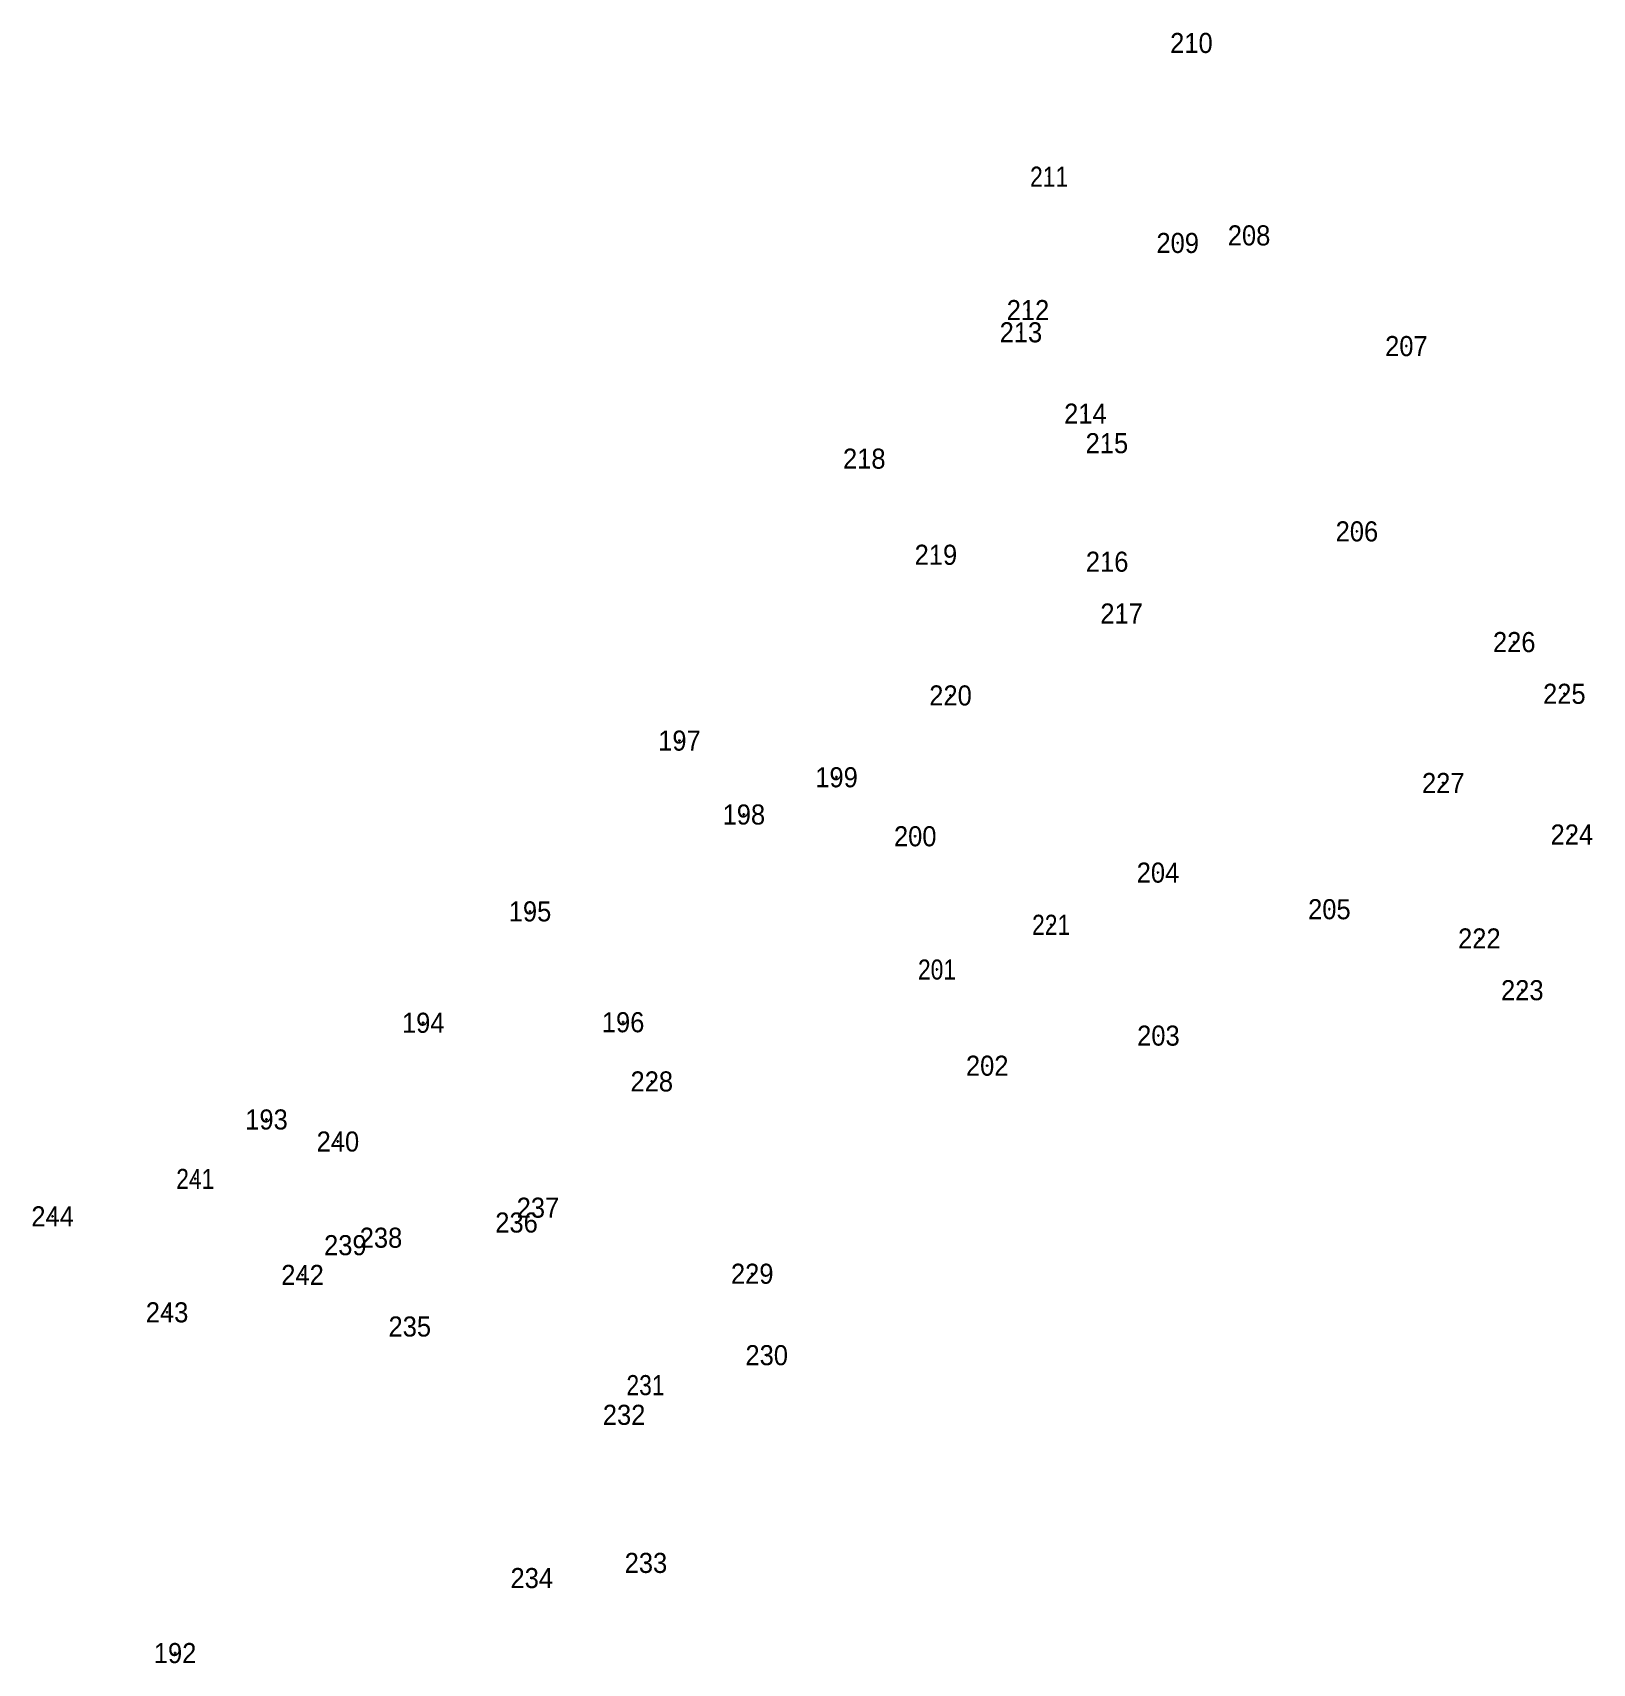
# Model space of a CAD drawing. Header units: metres. Extents: x 551938 to 556775, y 1847899 to 1849752.
# Drawn here: x 556386.4 to 556774.8, y 1848821.4 to 1849227.4 of the extents above; entities that cross this region are included whole.
import ezdxf
from ezdxf.enums import TextEntityAlignment as Align

# ---------------------------------------------------------------- set-up
doc = ezdxf.new("R2010")
doc.units = ezdxf.units.M
doc.header["$LTSCALE"] = 2
doc.layers.add('11', color=7, linetype='Continuous', lineweight=13)
doc.layers.add('12', color=7, linetype='Continuous')

msp = doc.modelspace()

# ---------------------------------------------------------------- texts
at = {"layer": '12'}
for s, width, p in [('210', 0.95, (556674.96, 1849222.36)), ('211', 0.85, (556639.515, 1849189.07)), ('209', 0.95, (556671.54, 1849172.56)), ('208', 0.95, (556689.31, 1849174.45)), ('212', 0.95, (556634.255, 1849155.85)), ('213', 0.95, (556632.5, 1849150.32)), ('207', 0.95, (556728.49, 1849146.89)), ('214', 0.95, (556648.56, 1849130.07)), ('215', 0.95, (556653.91, 1849122.71)), ('218', 0.95, (556593.49, 1849118.86)), ('206', 0.95, (556716.165, 1849100.75)), ('219', 0.95, (556611.33, 1849094.93)), ('216', 0.95, (556653.975, 1849093.2)), ('217', 0.95, (556657.57, 1849080.3)), ('226', 0.95, (556755.335, 1849073.19)), ('220', 0.95, (556614.97, 1849059.9)), ('225', 0.95, (556767.82, 1849060.31)), ('197', 0.95, (556547.47, 1849048.65)), ('199', 0.95, (556586.59, 1849039.53)), ('227', 0.95, (556737.67, 1849038.1)), ('198', 0.95, (556563.51, 1849030.25)), ('200', 0.95, (556606.18, 1849024.83)), ('224', 0.95, (556769.69, 1849025.27)), ('204', 0.95, (556666.63, 1849015.78)), ('195', 0.95, (556510.26, 1849006.13)), ('205', 0.95, (556709.31, 1849006.67)), ('221', 0.85, (556640.015, 1849002.79)), ('222', 0.95, (556746.655, 1848999.39)), ('201', 0.85, (556611.605, 1848991.65)), ('223', 0.95, (556757.35, 1848986.51)), ('194', 0.95, (556483.67, 1848978.4)), ('196', 0.95, (556533.435, 1848978.53)), ('203', 0.95, (556666.74, 1848975.2)), ('228', 0.95, (556540.58, 1848963.79)), ('202', 0.95, (556624.105, 1848967.71)), ('193', 0.95, (556444.64, 1848954.32)), ('240', 0.95, (556462.42, 1848948.83)), ('241', 0.85, (556426.905, 1848939.52)), ('237', 0.95, (556512.23, 1848932.36)), ('244', 0.95, (556391.38, 1848930.2)), ('236', 0.95, (556506.905, 1848928.66)), ('238', 0.95, (556473.15, 1848924.88)), ('239', 0.95, (556464.27, 1848923.02)), ('242', 0.95, (556453.615, 1848915.61)), ('229', 0.95, (556565.59, 1848915.91)), ('243', 0.95, (556419.88, 1848906.3)), ('235', 0.95, (556480.32, 1848902.77)), ('230', 0.95, (556569.2, 1848895.63)), ('231', 0.85, (556539.015, 1848888.17)), ('232', 0.95, (556533.685, 1848880.78)), ('233', 0.95, (556539.12, 1848843.91)), ('234', 0.95, (556510.7, 1848840.14)), ('192', 0.95, (556421.875, 1848821.46))]:
    msp.add_text(s, height=5, dxfattribs=dict(at, width=width)).set_placement(p, align=Align.CENTER)

# ---------------------------------------------------------------- linework, layer by layer
at = {"layer": '11'}
for p, q in [((556675.28, 1849224.86), (556674.65, 1849224.86)), ((556674.96, 1849224.55), (556674.96, 1849225.17)), ((556639.82, 1849191.57), (556639.2, 1849191.57)), ((556639.51, 1849191.25), (556639.51, 1849191.88)), ((556689.62, 1849176.95), (556689, 1849176.95)), ((556689.31, 1849176.64), (556689.31, 1849177.26)), ((556671.86, 1849175.06), (556671.23, 1849175.06)), ((556671.54, 1849174.74), (556671.54, 1849175.37)), ((556634.58, 1849158.35), (556633.95, 1849158.35)), ((556634.26, 1849158.04), (556634.26, 1849158.67)), ((556632.82, 1849152.82), (556632.19, 1849152.82)), ((556632.5, 1849152.51), (556632.5, 1849153.13)), ((556728.8, 1849149.39), (556728.18, 1849149.39)), ((556728.49, 1849149.08), (556728.49, 1849149.7)), ((556648.87, 1849132.57), (556648.24, 1849132.57)), ((556648.56, 1849132.26), (556648.56, 1849132.88)), ((556654.22, 1849125.21), (556653.6, 1849125.21)), ((556653.91, 1849124.9), (556653.91, 1849125.52)), ((556593.8, 1849121.36), (556593.18, 1849121.36)), ((556593.49, 1849121.05), (556593.49, 1849121.67)), ((556716.48, 1849103.25), (556715.86, 1849103.25)), ((556716.17, 1849102.93), (556716.17, 1849103.56)), ((556611.64, 1849097.43), (556611.01, 1849097.43)), ((556611.33, 1849097.12), (556611.33, 1849097.74)), ((556654.3, 1849095.7), (556653.67, 1849095.7)), ((556653.98, 1849095.39), (556653.98, 1849096.02)), ((556657.89, 1849082.8), (556657.26, 1849082.8)), ((556657.57, 1849082.49), (556657.57, 1849083.11)), ((556755.66, 1849075.69), (556755.03, 1849075.69)), ((556755.34, 1849075.37), (556755.34, 1849076)), ((556615.29, 1849062.4), (556614.66, 1849062.4)), ((556614.97, 1849062.09), (556614.97, 1849062.71)), ((556768.13, 1849062.81), (556767.51, 1849062.81)), ((556767.82, 1849062.5), (556767.82, 1849063.12)), ((556547.78, 1849051.15), (556547.15, 1849051.15)), ((556547.47, 1849050.84), (556547.47, 1849051.46)), ((556586.9, 1849042.03), (556586.28, 1849042.03)), ((556586.59, 1849041.72), (556586.59, 1849042.35)), ((556737.98, 1849040.6), (556737.35, 1849040.6)), ((556737.66, 1849040.28), (556737.66, 1849040.91)), ((556563.82, 1849032.75), (556563.2, 1849032.75)), ((556563.51, 1849032.44), (556563.51, 1849033.06)), ((556606.49, 1849027.33), (556605.87, 1849027.33)), ((556606.18, 1849027.02), (556606.18, 1849027.64)), ((556770, 1849027.77), (556769.38, 1849027.77)), ((556769.69, 1849027.46), (556769.69, 1849028.08)), ((556666.95, 1849018.28), (556666.32, 1849018.28)), ((556666.63, 1849017.96), (556666.63, 1849018.59)), ((556709.31, 1849008.86), (556709.31, 1849009.48)), ((556510.57, 1849008.63), (556509.94, 1849008.63)), ((556510.26, 1849008.32), (556510.26, 1849008.94)), ((556640.01, 1849004.98), (556640.01, 1849005.6)), ((556709.62, 1849009.17), (556709, 1849009.17)), ((556640.32, 1849005.29), (556639.7, 1849005.29)), ((556746.97, 1849001.89), (556746.34, 1849001.89)), ((556746.66, 1849001.58), (556746.66, 1849002.2)), ((556611.91, 1848994.15), (556611.29, 1848994.15)), ((556611.6, 1848993.84), (556611.6, 1848994.46)), ((556757.35, 1848988.7), (556757.35, 1848989.32)), ((556757.66, 1848989.01), (556757.04, 1848989.01)), ((556483.67, 1848980.59), (556483.67, 1848981.21)), ((556533.75, 1848981.03), (556533.12, 1848981.03)), ((556533.44, 1848980.72), (556533.44, 1848981.34)), ((556483.98, 1848980.9), (556483.36, 1848980.9)), ((556667.05, 1848977.7), (556666.43, 1848977.7)), ((556666.74, 1848977.39), (556666.74, 1848978.01)), ((556624.42, 1848970.21), (556623.79, 1848970.21)), ((556624.11, 1848969.9), (556624.11, 1848970.52)), ((556540.9, 1848966.29), (556540.27, 1848966.29)), ((556540.58, 1848965.98), (556540.58, 1848966.61)), ((556444.95, 1848956.82), (556444.32, 1848956.82)), ((556444.64, 1848956.51), (556444.64, 1848957.13)), ((556462.73, 1848951.33), (556462.11, 1848951.33)), ((556462.42, 1848951.02), (556462.42, 1848951.64)), ((556427.21, 1848942.02), (556426.59, 1848942.02)), ((556426.9, 1848941.7), (556426.9, 1848942.33)), ((556391.69, 1848932.7), (556391.07, 1848932.7)), ((556391.38, 1848932.39), (556391.38, 1848933.01)), ((556512.54, 1848934.86), (556511.92, 1848934.86)), ((556512.23, 1848934.55), (556512.23, 1848935.18)), ((556507.22, 1848931.16), (556506.6, 1848931.16)), ((556506.91, 1848930.85), (556506.91, 1848931.47)), ((556464.58, 1848925.52), (556463.96, 1848925.52)), ((556464.27, 1848925.2), (556464.27, 1848925.83)), ((556473.46, 1848927.38), (556472.84, 1848927.38)), ((556473.15, 1848927.07), (556473.15, 1848927.7)), ((556453.94, 1848918.11), (556453.31, 1848918.11)), ((556453.62, 1848917.8), (556453.62, 1848918.42)), ((556565.9, 1848918.41), (556565.28, 1848918.41)), ((556565.59, 1848918.1), (556565.59, 1848918.72)), ((556420.19, 1848908.8), (556419.57, 1848908.8)), ((556419.88, 1848908.49), (556419.88, 1848909.11)), ((556480.63, 1848905.27), (556480.01, 1848905.27)), ((556480.32, 1848904.96), (556480.32, 1848905.58)), ((556569.51, 1848898.13), (556568.89, 1848898.13)), ((556569.2, 1848897.82), (556569.2, 1848898.44)), ((556539.32, 1848890.67), (556538.69, 1848890.67)), ((556539.01, 1848890.36), (556539.01, 1848890.98)), ((556533.69, 1848882.97), (556533.69, 1848883.59)), ((556534.01, 1848883.28), (556533.38, 1848883.28)), ((556510.7, 1848842.33), (556510.7, 1848842.96)), ((556539.44, 1848846.41), (556538.81, 1848846.41)), ((556539.12, 1848846.1), (556539.12, 1848846.72)), ((556511.01, 1848842.64), (556510.39, 1848842.64)), ((556422.2, 1848823.96), (556421.57, 1848823.96)), ((556421.88, 1848823.65), (556421.88, 1848824.28))]:
    msp.add_line(p, q, dxfattribs=at)

msp.set_redraw_order([(e.dxf.handle, doc.entitydb.next_handle()) for e in msp.query("TEXT MTEXT ATTDEF DIMENSION ARC_DIMENSION")])  # texts and dimensions are drawn at this point

doc.saveas('drawing.dxf')
